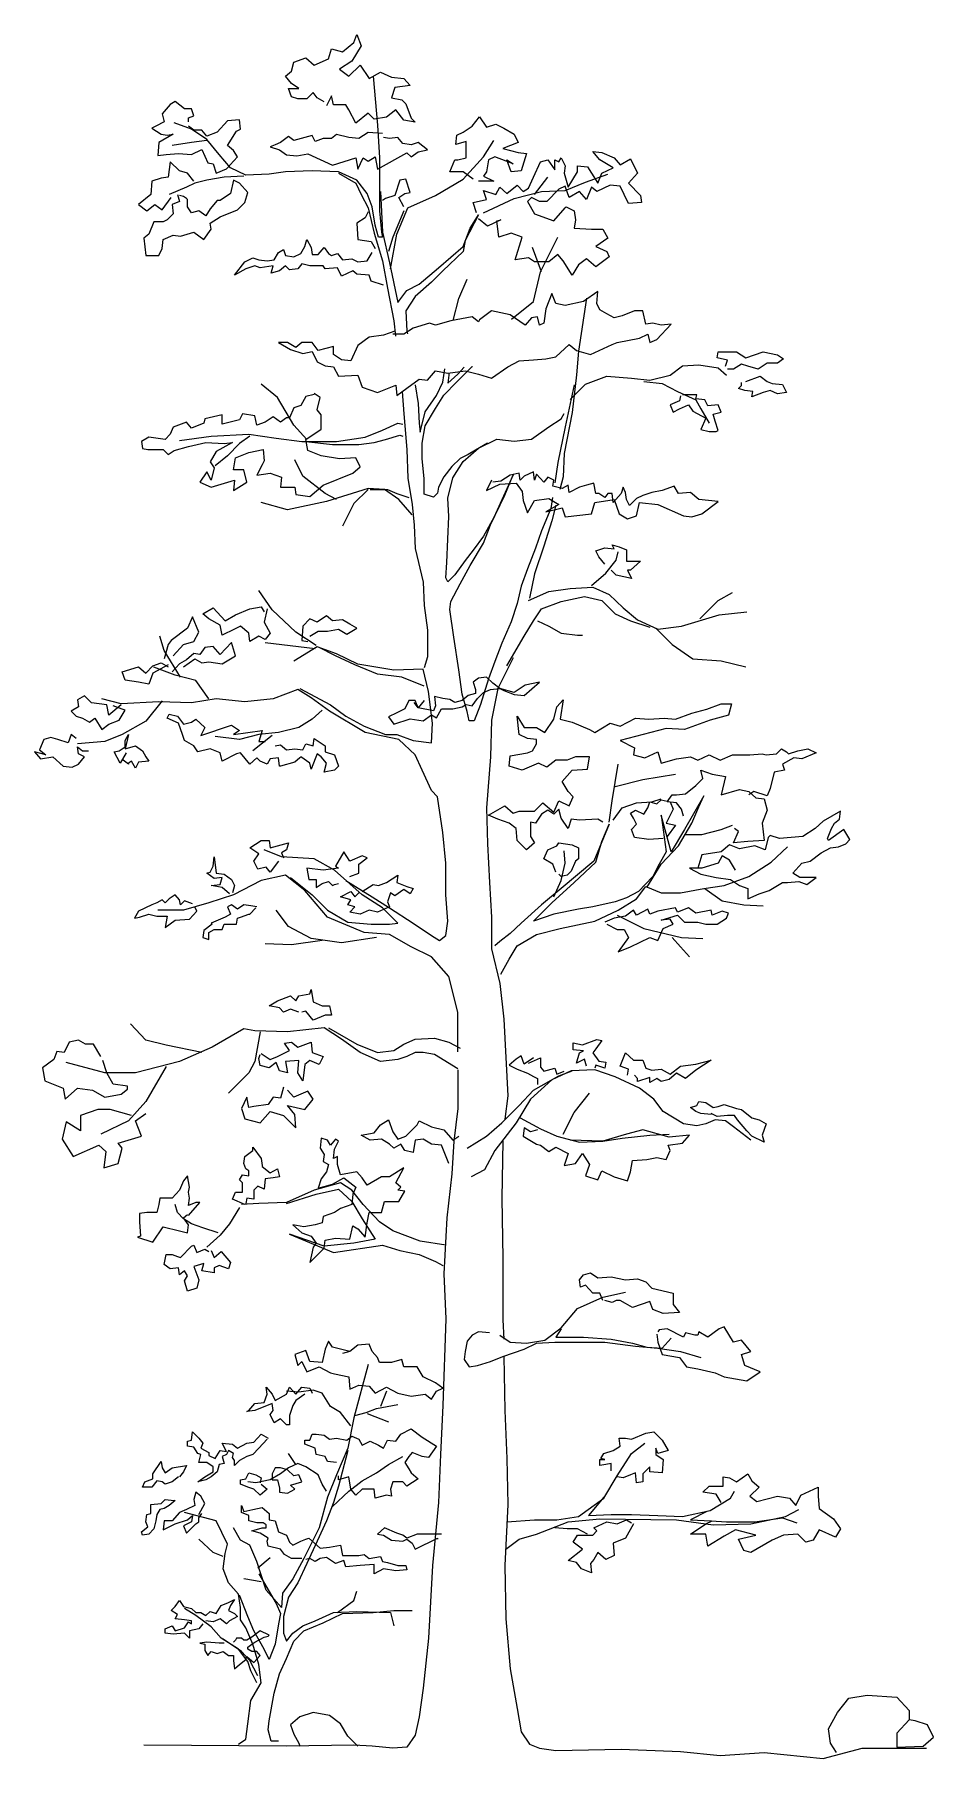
# Model space of a CAD drawing. Extents: x -1.81 to 1.93, y -0.02 to 7.17.
import ezdxf

# ---------------------------------------------------------------- set-up
doc = ezdxf.new("R2010")
doc.units = 0
doc.header["$LTSCALE"] = 0.4
doc.layers.get('0').update_dxf_attribs({"linetype": 'CONTINUOUS'})

msp = doc.modelspace()

# ---------------------------------------------------------------- linework, layer by layer
at = {"color": 0}
for p, q in [((-0.6186, 2.5698), (-0.6228, 2.5272)), ((-0.6228, 2.5272), (-0.6058, 2.5017)), ((-0.5931, 2.5613), (-0.6186, 2.5698)), ((-0.5803, 2.54), (-0.5931, 2.5613)), ((-0.5591, 2.5655), (-0.5803, 2.54)), ((-0.5676, 2.4847), (-0.5633, 2.523)), ((-0.5633, 2.523), (-0.5463, 2.557)), ((-0.5463, 2.557), (-0.5591, 2.5655)), ((-0.6058, 2.5017), (-0.6101, 2.472)), ((-0.6101, 2.472), (-0.5888, 2.4592)), ((-0.5888, 2.4592), (-0.5973, 2.4294)), ((-0.5505, 2.4932), (-0.5676, 2.4847)), ((-0.5505, 2.4592), (-0.5505, 2.4932)), ((-0.5378, 2.4167), (-0.5505, 2.4592)), ((-0.2742, 2.4465), (-0.3337, 2.4082)), ((-0.3082, 2.3827), (-0.2742, 2.4465)), ((-0.6186, 2.3997), (-0.6313, 2.3614)), ((-0.6313, 2.3614), (-0.5718, 2.3784)), ((-0.5973, 2.4294), (-0.6186, 2.3997)), ((-0.5718, 2.3784), (-0.525, 2.4039)), ((-0.4698, 2.4294), (-0.5378, 2.4167)), ((-0.525, 2.4039), (-0.474, 2.3657)), ((-0.4485, 2.4039), (-0.4698, 2.4294)), ((-0.4272, 2.3742), (-0.4485, 2.4039)), ((-0.3677, 2.4082), (-0.4272, 2.3742)), ((-0.3337, 2.4082), (-0.3677, 2.4082)), ((-0.2869, 2.3657), (-0.3082, 2.3827)), ((-0.4868, 2.3359), (-0.491, 2.2934)), ((-0.474, 2.3657), (-0.4868, 2.3359)), ((-0.3677, 2.2594), (-0.355, 2.3061)), ((-0.355, 2.3061), (-0.2954, 2.3061)), ((-0.2997, 2.3529), (-0.2869, 2.3657)), ((-0.2699, 2.3487), (-0.2997, 2.3529)), ((-0.2954, 2.3061), (-0.2699, 2.3487)), ((-0.6101, 2.2424), (-0.6143, 2.2168)), ((-0.5633, 2.2594), (-0.6101, 2.2424)), ((-0.5378, 2.2764), (-0.5633, 2.2594)), ((-0.491, 2.2934), (-0.5378, 2.2764)), ((-0.4272, 2.2168), (-0.4187, 2.2594)), ((-0.4187, 2.2594), (-0.3677, 2.2594)), ((-0.6909, 2.1998), (-0.7376, 2.2083)), ((-0.7376, 2.2083), (-0.6994, 2.1743)), ((-0.6994, 2.1743), (-0.6611, 2.1616)), ((-0.6441, 2.2083), (-0.6909, 2.1998)), ((-0.6611, 2.1616), (-0.6398, 2.1318)), ((-0.6143, 2.2168), (-0.6441, 2.2083)), ((-0.4995, 2.1488), (-0.4868, 2.2041)), ((-0.4868, 2.2041), (-0.4655, 2.1913)), ((-0.4655, 2.1913), (-0.4357, 2.1573)), ((-0.4357, 2.1573), (-0.4272, 2.2168)), ((-0.6526, 2.1148), (-0.6654, 2.051)), ((-0.6654, 2.051), (-0.6058, 2.1105)), ((-0.6398, 2.1318), (-0.6526, 2.1148)), ((-0.6058, 2.1105), (-0.6016, 2.1446)), ((-0.6016, 2.1446), (-0.5591, 2.1531)), ((-0.5591, 2.1531), (-0.4995, 2.1488))]:
    msp.add_line(p, q, dxfattribs=at)
for points in [[(-0.6058, 6.8877), (-0.6356, 6.9047), (-0.6526, 6.926), (-0.6781, 6.9005), (-0.7164, 6.9005), (-0.7419, 6.909), (-0.7546, 6.943), (-0.7121, 6.943), (-0.7419, 6.9642), (-0.7674, 6.994), (-0.7419, 7.0153), (-0.7334, 7.0535), (-0.6824, 7.0705), (-0.6483, 7.0408), (-0.5888, 7.0663), (-0.5761, 7.1088), (-0.5293, 7.0961), (-0.4825, 7.1343), (-0.4698, 7.1683), (-0.4528, 7.1216), (-0.491, 7.0578), (-0.542, 7.0238), (-0.5038, 6.994), (-0.457, 7.0408), (-0.4187, 6.9855), (-0.372, 7.011), (-0.3252, 6.9898), (-0.2742, 6.9855), (-0.2487, 6.9557), (-0.3124, 6.9472), (-0.3252, 6.9047), (-0.2827, 6.8962), (-0.2657, 6.8792), (-0.2444, 6.8197), (-0.2274, 6.8027), (-0.2742, 6.8112), (-0.3082, 6.8537), (-0.3465, 6.8239), (-0.3975, 6.8154), (-0.423, 6.8409), (-0.474, 6.7984), (-0.5038, 6.8537), (-0.5165, 6.875), (-0.5676, 6.875), (-0.5761, 6.9132), (-0.5973, 6.8707)], [(-0.4017, 6.9951), (-0.3847, 6.791), (-0.3762, 6.6549), (-0.3762, 6.5316), (-0.3762, 6.4338), (-0.3677, 6.3445), (-0.3635, 6.3232), (-0.3805, 6.3232), (-0.3932, 6.3743), (-0.406, 6.4508), (-0.4272, 6.5061), (-0.4698, 6.5614), (-0.5463, 6.5954), (-0.6568, 6.5996), (-0.7674, 6.5954), (-0.8354, 6.5869), (-0.9332, 6.5826), (-0.997, 6.6124), (-1.0438, 6.6677), (-1.0948, 6.7314), (-1.1586, 6.774), (-1.2309, 6.7995)], [(-1.1713, 6.8037), (-1.1713, 6.8207), (-1.1501, 6.8292), (-1.1586, 6.859), (-1.1883, 6.859), (-1.2266, 6.8888), (-1.2479, 6.876), (-1.2819, 6.8377), (-1.2734, 6.8037), (-1.3074, 6.7867), (-1.3244, 6.7782), (-1.2861, 6.7527), (-1.2606, 6.7485), (-1.2351, 6.7527), (-1.2946, 6.7187), (-1.2989, 6.6634), (-1.2649, 6.6677), (-1.2139, 6.6719), (-1.1586, 6.6677), (-1.1161, 6.6889), (-1.0905, 6.6336), (-1.0693, 6.6294), (-1.0565, 6.5911), (-1.014, 6.6081), (-0.9672, 6.6592), (-0.9842, 6.6847), (-1.0098, 6.7059), (-0.9715, 6.7655), (-0.9545, 6.774), (-0.9587, 6.8122), (-1.0098, 6.808), (-1.0523, 6.7612), (-1.0948, 6.7442), (-1.1161, 6.7697), (-1.1501, 6.7697), (-1.1713, 6.7867)], [(0.015, 6.5656), (-0.0276, 6.5954), (-0.0828, 6.5954), (-0.0616, 6.6464), (-0.0488, 6.6464), (-0.0148, 6.6549), (-0.0148, 6.7229), (-0.0573, 6.7102), (-0.0531, 6.7485), (-0.0276, 6.7612), (0.0107, 6.7867), (0.0405, 6.825), (0.0702, 6.7825), (0.1085, 6.7952), (0.1425, 6.7782), (0.185, 6.7527), (0.202, 6.7187), (0.1383, 6.6932), (0.202, 6.6762), (0.2361, 6.6719), (0.2148, 6.5996), (0.1723, 6.5954), (0.1553, 6.6464), (0.1808, 6.6294), (0.1043, 6.6592), (0.0787, 6.6464), (0.0702, 6.5954), (0.0575, 6.5784), (0.1, 6.5571), (0.0362, 6.5571)], [(-0.3635, 6.7559), (-0.423, 6.7601), (-0.4613, 6.7346), (-0.5038, 6.7389), (-0.5548, 6.7516), (-0.5761, 6.7346), (-0.6101, 6.7346), (-0.6441, 6.7219), (-0.6568, 6.7474), (-0.7334, 6.7261), (-0.7546, 6.7431), (-0.7887, 6.7176), (-0.8099, 6.7091), (-0.8312, 6.7006), (-0.7929, 6.6879), (-0.7631, 6.6666), (-0.7206, 6.6623), (-0.6739, 6.6709), (-0.5718, 6.6241), (-0.474, 6.6538), (-0.4655, 6.6071), (-0.4442, 6.6538), (-0.423, 6.6411), (-0.3932, 6.6581), (-0.3847, 6.6071), (-0.2614, 6.6751), (-0.2444, 6.6581), (-0.2146, 6.6794), (-0.1764, 6.6879), (-0.2146, 6.7176), (-0.2444, 6.7091), (-0.2784, 6.7134), (-0.2997, 6.7389), (-0.3337, 6.7346), (-0.3592, 6.7389), (-0.3592, 6.7389)], [(-1.0948, 6.7272), (-1.1586, 6.7187), (-1.2394, 6.7059)], [(-0.3294, 6.1914), (-0.3039, 6.336), (-0.2572, 6.4466), (-0.1424, 6.4976), (-0.0276, 6.5656), (0.0575, 6.6592), (0.1, 6.7272)], [(-1.1501, 6.5571), (-1.1756, 6.5911), (-1.2096, 6.5996), (-1.2479, 6.6379), (-1.2564, 6.5741), (-1.2861, 6.5699), (-1.3244, 6.5571), (-1.3287, 6.5018), (-1.3797, 6.4593), (-1.3457, 6.4338), (-1.3116, 6.4593), (-1.2819, 6.4381), (-1.2436, 6.4891)], [(0.0277, 6.4253), (0.015, 6.4678), (0.0702, 6.4806), (0.0575, 6.5188), (0.1085, 6.5018), (0.1255, 6.5316), (0.1553, 6.5061), (0.1978, 6.5401), (0.2233, 6.5146), (0.2446, 6.5273), (0.2658, 6.5741), (0.2956, 6.6379), (0.3254, 6.6464), (0.3551, 6.6039), (0.3551, 6.6464), (0.3721, 6.6379), (0.3806, 6.6549), (0.3976, 6.6209), (0.3934, 6.5911), (0.4104, 6.5316), (0.4487, 6.5954), (0.4487, 6.6209), (0.4912, 6.6166), (0.5082, 6.5911), (0.5337, 6.5486), (0.5507, 6.5911), (0.5975, 6.6124), (0.5422, 6.6464), (0.5124, 6.6804), (0.5507, 6.6762), (0.6017, 6.6549), (0.6272, 6.6251), (0.6698, 6.6507), (0.6995, 6.5911), (0.6613, 6.5486), (0.7123, 6.4976), (0.7165, 6.4678), (0.6613, 6.4636), (0.6443, 6.5018), (0.6272, 6.5359), (0.5847, 6.5401), (0.5295, 6.5146), (0.5082, 6.5316), (0.4869, 6.4806), (0.4572, 6.5146), (0.4146, 6.4891), (0.3976, 6.5359), (0.3721, 6.5231), (0.3211, 6.4721), (0.2913, 6.4721), (0.2573, 6.4891), (0.2403, 6.4721), (0.2701, 6.421), (0.3509, 6.3913), (0.3976, 6.4466), (0.4019, 6.4508), (0.4359, 6.4338), (0.4402, 6.3955), (0.4359, 6.3615), (0.5082, 6.3573), (0.555, 6.3573), (0.5762, 6.319), (0.5252, 6.285), (0.572, 6.2637), (0.5805, 6.2425), (0.5252, 6.1999), (0.4869, 6.234), (0.4529, 6.2084), (0.4274, 6.1659), (0.3891, 6.2255), (0.3679, 6.251), (0.3296, 6.2212), (0.2701, 6.2212), (0.2446, 6.2382), (0.1893, 6.2297), (0.2191, 6.3232), (0.1723, 6.3403), (0.1213, 6.3232), (0.1128, 6.3913), (0.1298, 6.3955), (0.0745, 6.37), (0.0362, 6.3998)], [(-1.2181, 6.5018), (-1.2096, 6.4721), (-1.2394, 6.4593), (-1.2351, 6.421), (-1.2606, 6.3955), (-1.2776, 6.387), (-1.3159, 6.387), (-1.3372, 6.336), (-1.3584, 6.319), (-1.3499, 6.2467), (-1.2946, 6.2467), (-1.2819, 6.2765), (-1.2776, 6.3147), (-1.2351, 6.3318), (-1.2054, 6.3275), (-1.1501, 6.3445), (-1.1076, 6.3147), (-1.0778, 6.3573), (-1.082, 6.3828), (-1.0395, 6.4083), (-0.9672, 6.4381), (-0.9375, 6.4678), (-0.9247, 6.5103), (-0.9587, 6.5486), (-0.9842, 6.5614), (-0.997, 6.5061), (-1.0395, 6.4763), (-1.0523, 6.4763), (-1.082, 6.4423), (-1.0991, 6.4125), (-1.1288, 6.4338), (-1.1586, 6.4253), (-1.1756, 6.4508), (-1.1756, 6.4806), (-1.1798, 6.4848), (-1.1926, 6.4933), (-1.2096, 6.4976)], [(-0.9417, 6.5784), (-1.0225, 6.5741), (-1.0948, 6.5614), (-1.1458, 6.5486), (-1.1798, 6.5316), (-1.2521, 6.5018)], [(-0.5463, 6.5911), (-0.474, 6.5486), (-0.4528, 6.5018), (-0.423, 6.4466), (-0.3975, 6.3403), (-0.3635, 6.2255), (-0.3422, 6.1106), (-0.3167, 5.9746), (-0.3094, 5.9117)], [(-0.2742, 6.4508), (-0.2954, 6.4891), (-0.2699, 6.5061), (-0.2487, 6.5103), (-0.2657, 6.5656), (-0.2912, 6.5614), (-0.3124, 6.4976), (-0.3507, 6.4848), (-0.3635, 6.4763)], [(0.0575, 6.4253), (0.185, 6.4848), (0.2998, 6.5146), (0.3976, 6.5188), (0.4827, 6.5529), (0.5762, 6.5869)], [(0.2701, 6.5018), (0.3254, 6.5741)], [(-0.372, 6.5146), (-0.3635, 6.3445), (-0.3337, 6.2169), (-0.2997, 6.0511), (-0.2614, 6.1021), (-0.2104, 6.1277), (-0.1296, 6.1957), (-0.0276, 6.285), (0.0022, 6.3615), (0.0362, 6.4168), (-0.0191, 6.3105), (-0.0276, 6.2637), (-0.1126, 6.1829), (-0.1594, 6.1362), (-0.2274, 6.0766), (-0.2657, 6.0171), (-0.2614, 5.9321), (-0.2591, 5.9215)], [(-0.423, 6.4295), (-0.4357, 6.404), (-0.4698, 6.3828), (-0.4655, 6.3147), (-0.4102, 6.3062), (-0.3932, 6.2765)], [(-0.2742, 6.4338), (-0.3209, 6.3232), (-0.338, 6.2637)], [(0.1739, 5.9824), (0.2658, 6.0554), (0.2956, 6.1787), (0.3679, 6.3232)], [(-0.3592, 6.1234), (-0.4102, 6.1404), (-0.4187, 6.1659), (-0.4698, 6.1702), (-0.4868, 6.1829), (-0.5335, 6.1617), (-0.5505, 6.1957), (-0.6016, 6.1914), (-0.6101, 6.2042), (-0.6654, 6.2042), (-0.6994, 6.2127), (-0.7164, 6.1914), (-0.7504, 6.1872), (-0.7674, 6.2042), (-0.7929, 6.1829), (-0.8269, 6.1744), (-0.8184, 6.2042), (-0.8737, 6.1957), (-0.895, 6.2042), (-0.9332, 6.1914), (-0.98, 6.1659), (-0.9375, 6.2212), (-0.9035, 6.2382), (-0.8779, 6.2297), (-0.8439, 6.2255), (-0.8142, 6.2297), (-0.7972, 6.2595), (-0.7759, 6.2722), (-0.7674, 6.2467), (-0.7334, 6.2425), (-0.7036, 6.2552), (-0.6866, 6.285), (-0.6781, 6.3147), (-0.6611, 6.2807), (-0.6568, 6.251), (-0.6313, 6.251), (-0.6058, 6.2807), (-0.5888, 6.2552), (-0.5761, 6.2467), (-0.5505, 6.2552), (-0.5293, 6.2297), (-0.491, 6.234), (-0.4655, 6.2212), (-0.4272, 6.2255), (-0.406, 6.2595)], [(0.2998, 6.1787), (0.2616, 6.2807)], [(-0.0691, 5.9762), (-0.0446, 6.0681), (-0.0105, 6.1489)], [(-0.3124, 5.9321), (-0.3592, 5.9151), (-0.4187, 5.9065), (-0.4655, 5.8725), (-0.4953, 5.8088), (-0.5335, 5.813), (-0.5676, 5.8343), (-0.5676, 5.8683), (-0.6313, 5.8513), (-0.6568, 5.8853), (-0.6994, 5.8853), (-0.7249, 5.864), (-0.7589, 5.8853), (-0.7972, 5.8853), (-0.7461, 5.8555), (-0.6951, 5.8385), (-0.6568, 5.847), (-0.6356, 5.8045), (-0.6016, 5.7875), (-0.5676, 5.7832), (-0.5463, 5.745), (-0.4655, 5.7492), (-0.4485, 5.6982), (-0.3847, 5.6769), (-0.3082, 5.7067), (-0.3039, 5.6642), (-0.2614, 5.6939), (-0.2104, 5.7322), (-0.1764, 5.728), (-0.1424, 5.7662), (-0.0913, 5.7577), (-0.0191, 5.7662), (0.0362, 5.7535), (0.0915, 5.7365), (0.1595, 5.7832), (0.2063, 5.8088), (0.2658, 5.813), (0.3169, 5.8173), (0.3594, 5.8258), (0.4146, 5.8768), (0.4444, 5.8513), (0.5039, 5.8343), (0.5932, 5.8768), (0.6145, 5.8853), (0.708, 5.9023), (0.742, 5.9193), (0.7506, 5.8853), (0.7803, 5.898), (0.8398, 5.9618), (0.7973, 5.9576), (0.7633, 5.9661), (0.7335, 5.9618), (0.7208, 6.0171), (0.6868, 6.0171), (0.6357, 5.9958), (0.6017, 5.9873), (0.572, 6.0043), (0.5422, 6.0214), (0.5295, 6.0469), (0.5337, 6.0979), (0.4742, 6.0554), (0.3976, 6.0384), (0.3594, 6.0469), (0.3424, 6.0894), (0.3169, 6.0256), (0.3083, 5.9661), (0.2913, 5.9576), (0.2828, 5.9916), (0.2573, 5.9873), (0.2318, 5.9576), (0.168, 6.0001), (0.1298, 6.0086), (0.0915, 6.0171), (0.0405, 5.9788), (0.0362, 5.9703), (0.0107, 5.9916), (-0.0786, 5.9746), (-0.1424, 5.9576), (-0.1679, 5.9661), (-0.2359, 5.9448), (-0.2742, 5.9193), (-0.3209, 5.9193)], [(0.4869, 6.0692), (0.4529, 5.8481), (0.4444, 5.7503), (0.4274, 5.593), (0.3934, 5.4229), (0.3891, 5.3251), (0.3757, 5.2727)], [(1.0652, 5.7864), (1.0737, 5.8119), (1.0312, 5.8204), (1.0354, 5.846), (1.112, 5.846), (1.1502, 5.8204), (1.2225, 5.846), (1.282, 5.8332), (1.3076, 5.8162), (1.282, 5.7992), (1.2395, 5.7992), (1.2013, 5.7737), (1.1587, 5.7864), (1.1332, 5.7949), (1.0992, 5.7737), (1.0737, 5.7737)], [(-0.2269, 5.7081), (-0.2146, 5.6302), (-0.2104, 5.5494), (-0.2061, 5.5111), (-0.1849, 5.5961), (-0.1381, 5.6642), (-0.1126, 5.7195), (-0.1039, 5.7752)], [(0.0745, 5.4654), (0.0235, 5.4356), (-0.0063, 5.4186), (-0.0403, 5.4016), (-0.0743, 5.3676), (-0.1083, 5.3251), (-0.1296, 5.2826), (-0.1339, 5.257), (-0.1509, 5.24), (-0.1891, 5.2528), (-0.1891, 5.3166), (-0.1976, 5.4016), (-0.1976, 5.4654), (-0.1849, 5.5377), (-0.1424, 5.61), (-0.1083, 5.6652), (-0.0531, 5.7205), (0.0107, 5.7843), (0.011, 5.7846)], [(-0.0865, 5.7586), (-0.0871, 5.7492), (-0.0913, 5.7152), (-0.0488, 5.7535), (-0.0235, 5.7814)], [(0.4189, 5.6472), (0.4827, 5.711), (0.572, 5.745), (0.674, 5.7365), (0.7506, 5.728), (0.8356, 5.7492), (0.8866, 5.7875), (0.9546, 5.7917), (1.0354, 5.779), (1.0694, 5.7492)], [(-0.6781, 5.4813), (-0.7334, 5.5409), (-0.8014, 5.6557), (-0.8694, 5.711)], [(-0.2818, 5.6813), (-0.2742, 5.5876), (-0.2614, 5.4388), (-0.2572, 5.3198), (-0.2402, 5.2092), (-0.2317, 5.1242), (-0.2274, 5.0264), (-0.1934, 4.8861), (-0.1891, 4.7883), (-0.1764, 4.6862), (-0.1764, 4.5757), (-0.1891, 4.5289)], [(0.4359, 5.7078), (0.3976, 5.5334), (0.3679, 5.3846), (0.3547, 5.2997)], [(0.725, 5.7226), (0.8016, 5.7141), (0.8654, 5.6801), (0.9419, 5.6461), (0.9632, 5.6078), (0.9972, 5.5483)], [(1.1502, 5.7226), (1.2098, 5.7439), (1.2395, 5.7226), (1.2608, 5.7141), (1.3033, 5.7099), (1.3203, 5.6759), (1.282, 5.6716), (1.2523, 5.6844), (1.2225, 5.6759), (1.1757, 5.6589), (1.18, 5.6801), (1.146, 5.6844), (1.1205, 5.6929), (1.1332, 5.7056), (1.1332, 5.7184)], [(-0.6483, 5.6684), (-0.6824, 5.6599), (-0.7036, 5.6217), (-0.7334, 5.6132), (-0.7504, 5.5706), (-0.7631, 5.5706), (-0.7887, 5.5536), (-0.8184, 5.5749), (-0.8524, 5.5536), (-0.8865, 5.5409), (-0.895, 5.5791), (-0.946, 5.5876), (-0.9587, 5.5621), (-1.031, 5.5451), (-1.031, 5.5834), (-1.1033, 5.5664), (-1.1076, 5.5494), (-1.1586, 5.5281), (-1.1798, 5.5536), (-1.2351, 5.5324), (-1.2479, 5.5026), (-1.2691, 5.4813), (-1.3372, 5.4898), (-1.3669, 5.4728), (-1.3627, 5.4431), (-1.3414, 5.4388), (-1.2776, 5.4388), (-1.2564, 5.4176), (-1.2309, 5.4346), (-1.1713, 5.4516), (-1.0991, 5.4686), (-1.0225, 5.4643), (-0.9885, 5.4686), (-1.0565, 5.4303), (-1.082, 5.3878), (-1.065, 5.3623), (-1.0778, 5.3113), (-1.0948, 5.3453), (-1.1246, 5.3028), (-1.0778, 5.2815), (-0.98, 5.3113), (-0.9842, 5.2687), (-0.929, 5.3028), (-0.9417, 5.3538), (-0.9842, 5.3538), (-0.9757, 5.4048), (-0.9205, 5.4261), (-0.8609, 5.4388), (-0.8567, 5.3921), (-0.8652, 5.375), (-0.8865, 5.3325), (-0.8312, 5.341), (-0.7844, 5.324), (-0.7887, 5.2815), (-0.7291, 5.2815), (-0.7249, 5.2517), (-0.6654, 5.2432), (-0.6101, 5.29), (-0.4868, 5.341), (-0.457, 5.3665), (-0.474, 5.4048), (-0.542, 5.4006), (-0.6186, 5.4133), (-0.6739, 5.4346), (-0.6824, 5.4813), (-0.6186, 5.5239), (-0.6186, 5.5834), (-0.6356, 5.6047), (-0.6228, 5.6557), (-0.6483, 5.6727)], [(0.8781, 5.6631), (0.8739, 5.6419), (0.8356, 5.6249), (0.8483, 5.5951), (0.8739, 5.6078), (0.9121, 5.6249), (0.9291, 5.5993), (0.9844, 5.5696), (0.9632, 5.5228), (0.9972, 5.5143), (1.0269, 5.5143), (1.0354, 5.5185), (1.0227, 5.5568), (1.0142, 5.5866), (1.0482, 5.5951), (1.0354, 5.6249), (0.9929, 5.6206), (0.9802, 5.6461), (0.9419, 5.6504), (0.9461, 5.6674), (0.9079, 5.6674), (0.8951, 5.6674), (0.8866, 5.6674)], [(-1.2096, 5.4771), (-1.0778, 5.4941), (-0.9205, 5.5026), (-0.8057, 5.4856), (-0.6994, 5.4728), (-0.5548, 5.4728), (-0.4357, 5.4898), (-0.3635, 5.5196), (-0.2997, 5.5494), (-0.2784, 5.5451)], [(0.3452, 5.239), (0.3381, 5.1933), (0.2998, 5.0997), (0.2743, 5.0274), (0.2403, 4.9424), (0.2148, 4.8701), (0.1978, 4.7978), (0.1723, 4.7213), (0.134, 4.632), (0.1043, 4.5555), (0.0787, 4.4832), (0.0447, 4.3769), (0.0192, 4.3088), (-0.002, 4.3088), (-0.0105, 4.3471), (-0.0318, 4.4194), (-0.0446, 4.5214), (-0.0658, 4.6575), (-0.0828, 4.7723), (-0.0786, 4.8063), (-0.0403, 4.8786), (0.0022, 4.9552), (0.0575, 5.0487), (0.0872, 5.1252), (0.1468, 5.2485), (0.1808, 5.3336), (0.1, 5.155), (0.0575, 5.0785), (0.015, 5.0189), (-0.0191, 4.9764), (-0.0616, 4.9169), (-0.0913, 4.8871), (-0.0998, 4.9041), (-0.0956, 4.9679), (-0.0913, 5.0657), (-0.0871, 5.1593), (-0.0913, 5.2358), (-0.0701, 5.3208), (-0.0276, 5.3889), (0.0362, 5.4441), (0.1128, 5.4824), (0.185, 5.4739), (0.2573, 5.4824), (0.3296, 5.5334), (0.3806, 5.5674), (0.3934, 5.5887)], [(-0.9162, 5.4941), (-0.9587, 5.4643), (-1.0098, 5.4133), (-1.0608, 5.3708)], [(-0.6824, 5.4728), (-0.5718, 5.4601), (-0.4613, 5.4601), (-0.3975, 5.4686), (-0.3507, 5.4813), (-0.2912, 5.4984), (-0.2784, 5.4941)], [(-0.5548, 5.2305), (-0.6016, 5.256), (-0.6951, 5.3283), (-0.7291, 5.3963)], [(0.0915, 5.3113), (0.0702, 5.2687), (0.1255, 5.2943), (0.1935, 5.2985), (0.2191, 5.2645), (0.2233, 5.2262), (0.2403, 5.1752), (0.2701, 5.2262), (0.3296, 5.2347), (0.3721, 5.2092), (0.3169, 5.1794), (0.3849, 5.1965), (0.3976, 5.1582), (0.5082, 5.1709), (0.5209, 5.2177), (0.6017, 5.2305), (0.623, 5.1709), (0.657, 5.1497), (0.6953, 5.1624), (0.708, 5.2177), (0.7846, 5.2092), (0.8909, 5.1624), (0.9249, 5.1582), (0.9674, 5.1709), (1.0354, 5.222), (0.9546, 5.2305), (0.9206, 5.2602), (0.8696, 5.256), (0.8526, 5.2858), (0.8016, 5.2687), (0.7591, 5.2602), (0.7208, 5.2475), (0.6953, 5.2347), (0.6655, 5.205), (0.6528, 5.2305), (0.6485, 5.2602), (0.64, 5.2815), (0.6315, 5.256), (0.5975, 5.2177), (0.5932, 5.256), (0.5762, 5.256), (0.5635, 5.239), (0.538, 5.256), (0.5252, 5.256), (0.5167, 5.2985), (0.4869, 5.29), (0.4572, 5.2815), (0.4146, 5.2602), (0.4104, 5.29), (0.3849, 5.2772), (0.3466, 5.2858), (0.3509, 5.3113), (0.3254, 5.324), (0.3083, 5.3028), (0.2786, 5.3368), (0.2701, 5.3113), (0.2658, 5.3453), (0.2276, 5.3283), (0.2106, 5.3113), (0.2063, 5.341), (0.168, 5.3325), (0.1298, 5.307), (0.0958, 5.3028)], [(-0.2402, 5.1667), (-0.2954, 5.2305), (-0.355, 5.273), (-0.423, 5.2772), (-0.5973, 5.222), (-0.7589, 5.188), (-0.8694, 5.2177)], [(-0.423, 5.273), (-0.4825, 5.2135), (-0.5293, 5.1199)], [(-0.4145, 5.273), (-0.3422, 5.273), (-0.3039, 5.256), (-0.2657, 5.2432), (-0.2529, 5.239)], [(0.3589, 5.2069), (0.3424, 5.1422), (0.3083, 5.0359), (0.2701, 4.9211), (0.2488, 4.8191)], [(0.5635, 4.9615), (0.538, 4.9913), (0.5252, 5.0168), (0.5635, 5.0296), (0.6017, 5.0253), (0.5932, 5.0423), (0.623, 5.0338), (0.6528, 5.0211), (0.6528, 4.9743), (0.7123, 4.9743), (0.6698, 4.936), (0.657, 4.936), (0.674, 4.902), (0.6102, 4.9148), (0.589, 4.936)], [(0.5082, 4.8722), (0.5677, 4.9233), (0.6102, 4.9785), (0.6187, 5.0126)], [(-0.6398, 4.6224), (-0.7249, 4.6777), (-0.8227, 4.7713), (-0.8779, 4.852)], [(0.1553, 4.5374), (0.2276, 4.6607), (0.2658, 4.7245), (0.2998, 4.7755), (0.3806, 4.8053), (0.4784, 4.8265), (0.5507, 4.8095), (0.606, 4.7542), (0.6698, 4.7245), (0.7506, 4.699)], [(0.2446, 4.8095), (0.3296, 4.8478), (0.4189, 4.8605), (0.5124, 4.8648), (0.5805, 4.835), (0.64, 4.7798), (0.6995, 4.7287), (0.7846, 4.6905), (0.8824, 4.7032), (1.0397, 4.75), (1.1545, 4.7627)], [(0.9589, 4.733), (1.0354, 4.8095), (1.095, 4.8435)], [(-1.2351, 4.5799), (-1.1926, 4.6267), (-1.1501, 4.6394), (-1.1288, 4.6777), (-1.1543, 4.7415), (-1.1756, 4.6947), (-1.2436, 4.6437), (-1.2564, 4.6267), (-1.2734, 4.5672)], [(-0.8439, 4.7755), (-0.8567, 4.7202), (-0.8312, 4.6735), (-0.8524, 4.6479), (-0.8779, 4.6607), (-0.9162, 4.6394), (-0.9205, 4.6735), (-0.9545, 4.7032), (-0.98, 4.6905), (-1.031, 4.665), (-1.0395, 4.7075), (-1.0863, 4.733), (-1.1118, 4.7542), (-1.0693, 4.7798), (-1.0183, 4.7245), (-0.9757, 4.75), (-0.9162, 4.7755), (-0.8694, 4.784), (-0.8567, 4.7627)], [(-0.6654, 4.6607), (-0.6313, 4.682), (-0.5931, 4.682), (-0.5463, 4.6905), (-0.5123, 4.6692), (-0.4698, 4.6947), (-0.4995, 4.7117), (-0.5293, 4.7287), (-0.5718, 4.7245), (-0.5973, 4.7457), (-0.6356, 4.7202), (-0.6654, 4.733), (-0.6951, 4.7032), (-0.6994, 4.6437), (-0.6739, 4.6394)], [(0.2828, 4.7245), (0.3296, 4.7032), (0.3806, 4.6735), (0.4487, 4.665), (0.4699, 4.665)], [(0.7761, 4.6947), (0.8441, 4.6267), (0.9291, 4.5672), (1.0482, 4.5587), (1.1502, 4.5331)], [(-1.2054, 4.4906), (-1.2734, 4.6012), (-1.2904, 4.6607)], [(-1.1926, 4.5331), (-1.1458, 4.5672), (-1.1161, 4.5501), (-1.0863, 4.5544), (-1.031, 4.5459), (-0.9757, 4.5799), (-0.9928, 4.6352), (-1.0395, 4.5842), (-1.0693, 4.6182), (-1.1033, 4.6139), (-1.1246, 4.5842), (-1.1501, 4.5884), (-1.1798, 4.5629), (-1.2096, 4.5459), (-1.2394, 4.5119)], [(-0.6441, 4.6086), (-0.8524, 4.6341)], [(-0.7079, 4.4428), (-0.5803, 4.3748), (-0.5165, 4.328), (-0.44, 4.2855), (-0.3507, 4.2514), (-0.3039, 4.2514), (-0.2359, 4.2259), (-0.1594, 4.2174), (-0.1551, 4.2982), (-0.1721, 4.43), (-0.1934, 4.5236), (-0.3167, 4.5193), (-0.4655, 4.5448), (-0.5548, 4.5874), (-0.6356, 4.6171), (-0.7334, 4.5576)], [(-0.1891, 4.4524), (-0.2827, 4.4906), (-0.3847, 4.5034), (-0.4783, 4.5416), (-0.5591, 4.5799), (-0.6271, 4.6139)], [(-1.2564, 4.5416), (-1.3202, 4.5076), (-1.3372, 4.4609), (-1.3797, 4.4694), (-1.435, 4.4779), (-1.4477, 4.5119), (-1.3797, 4.5331), (-1.3499, 4.5076), (-1.3202, 4.5374), (-1.2861, 4.5501), (-1.2564, 4.5331)], [(-1.0863, 4.4003), (-1.1416, 4.4768), (-1.2266, 4.4981), (-1.3159, 4.5321)], [(0.1808, 4.5703), (0.117, 4.4428), (0.0915, 4.311), (0.0872, 4.1579), (0.0702, 3.9453), (0.0745, 3.7965), (0.083, 3.6349), (0.0915, 3.4903), (0.0915, 3.3585), (0.1255, 3.2139), (0.1425, 3.0651), (0.1595, 2.7462), (0.1468, 2.6484)], [(-0.1891, 4.3928), (-0.2146, 4.3631), (-0.2274, 4.3928), (-0.2529, 4.3928), (-0.2699, 4.3588), (-0.3039, 4.3418), (-0.338, 4.3248), (-0.3167, 4.295), (-0.2487, 4.3163), (-0.1934, 4.3078), (-0.1594, 4.3333), (-0.1381, 4.3205), (-0.1168, 4.3588), (-0.0701, 4.3588), (-0.0318, 4.3673), (-0.0148, 4.3758), (0.0107, 4.3716), (0.032, 4.4013), (0.0575, 4.4268), (0.0872, 4.4396), (0.1255, 4.4438), (0.1425, 4.4353), (0.185, 4.4183), (0.2276, 4.4141), (0.2913, 4.4694), (0.2318, 4.4566), (0.185, 4.4268), (0.1255, 4.4438), (0.0958, 4.4651), (0.0702, 4.4906), (0.0362, 4.4864), (0.015, 4.4694), (0.0235, 4.4396), (0.0235, 4.4226), (-0.0063, 4.4141), (-0.0318, 4.3928), (-0.0616, 4.3843), (-0.0828, 4.3971), (-0.1126, 4.4013), (-0.1466, 4.4098), (-0.1424, 4.3716), (-0.1509, 4.3503), (-0.2146, 4.3631), (-0.2317, 4.3843)], [(-1.503, 4.3322), (-1.5115, 4.3748), (-1.5753, 4.3833), (-1.605, 4.413), (-1.6348, 4.396), (-1.6305, 4.3662), (-1.6603, 4.3492), (-1.6391, 4.328), (-1.6135, 4.3195), (-1.5838, 4.3025), (-1.5625, 4.3195), (-1.5328, 4.2727), (-1.503, 4.294), (-1.4605, 4.311), (-1.435, 4.3535), (-1.4477, 4.3577), (-1.486, 4.3705)], [(-1.2819, 4.3918), (-1.3499, 4.3067), (-1.4477, 4.2514), (-1.52, 4.2217), (-1.6348, 4.2132)], [(-0.5165, 3.6434), (-0.406, 3.5754), (-0.3337, 3.5286), (-0.2359, 3.4648), (-0.1594, 3.4138), (-0.1254, 3.3925), (-0.0998, 3.4138), (-0.0913, 3.4733), (-0.0998, 3.5839), (-0.0998, 3.7157), (-0.1126, 3.8432), (-0.1339, 3.9921), (-0.1594, 4.0176), (-0.1976, 4.1026), (-0.2274, 4.1664), (-0.2954, 4.2302), (-0.4357, 4.2599), (-0.5846, 4.3492), (-0.6611, 4.4045), (-0.7164, 4.4385), (-0.8184, 4.4003), (-0.9375, 4.3875), (-1.0565, 4.4003), (-1.1586, 4.3833), (-1.2946, 4.3875), (-1.452, 4.379), (-1.5328, 4.4003)], [(0.555, 3.8858), (0.5337, 3.8985), (0.4572, 3.8943), (0.4232, 3.8985), (0.4104, 3.8603), (0.3806, 3.9028), (0.3721, 3.941), (0.3509, 3.9198), (0.3254, 3.9368), (0.2998, 3.9198), (0.2743, 3.8815), (0.2531, 3.8858), (0.2531, 3.8262), (0.2701, 3.8007), (0.2361, 3.771), (0.1978, 3.8092), (0.1935, 3.8603), (0.1638, 3.8815), (0.117, 3.8985), (0.0787, 3.9155), (0.1468, 3.9538), (0.1808, 3.924), (0.2063, 3.9325), (0.2701, 3.9325), (0.3041, 3.9666), (0.3509, 3.9283), (0.3721, 3.9751), (0.4146, 3.9538), (0.4317, 3.9921), (0.4104, 4.0133), (0.3849, 4.0558), (0.4274, 4.1026), (0.4912, 4.1069), (0.4997, 4.1579), (0.4402, 4.1579), (0.4061, 4.1451), (0.3594, 4.1451), (0.3211, 4.1154), (0.2871, 4.1324), (0.2191, 4.1026), (0.1638, 4.1196), (0.168, 4.1621), (0.2403, 4.1749), (0.2616, 4.1834), (0.2786, 4.2132), (0.2786, 4.2302), (0.2403, 4.2344), (0.2063, 4.2514), (0.1978, 4.328), (0.2276, 4.2812), (0.2786, 4.2812), (0.3126, 4.2599), (0.3509, 4.3152), (0.3636, 4.3662), (0.3891, 4.396), (0.3764, 4.3152), (0.4274, 4.3025), (0.4997, 4.2727), (0.5209, 4.2599), (0.5847, 4.2982), (0.6272, 4.2855), (0.691, 4.3195), (0.7463, 4.3152), (0.8101, 4.3195), (0.8569, 4.3152), (0.9249, 4.3407), (0.9887, 4.3577), (1.0482, 4.379), (1.0907, 4.379), (1.078, 4.3322), (1.0014, 4.311), (0.8951, 4.2727), (0.8186, 4.277), (0.6272, 4.2259), (0.6868, 4.1962), (0.6825, 4.1664), (0.7293, 4.1536), (0.7846, 4.1792), (0.7973, 4.1324), (0.8611, 4.1494), (0.9206, 4.1579), (0.9504, 4.1451), (0.9972, 4.1664), (1.0439, 4.1451), (1.095, 4.1664), (1.129, 4.1664), (1.1672, 4.1664), (1.2183, 4.1707), (1.2353, 4.1664), (1.2778, 4.1707), (1.2991, 4.1919), (1.3203, 4.1792), (1.3288, 4.1707), (1.3671, 4.1834), (1.4096, 4.1919), (1.4436, 4.1749), (1.3841, 4.1494), (1.3501, 4.1536), (1.3033, 4.1281), (1.3118, 4.1026), (1.2693, 4.0941), (1.2523, 4.0261), (1.2395, 3.9963), (1.1843, 4.0133), (1.163, 4.0006)], [(-1.452, 4.3748), (-1.503, 4.3322)], [(-0.8099, 4.2047), (-0.7887, 4.2089), (-0.7631, 4.1877), (-0.7291, 4.1919), (-0.6951, 4.1877), (-0.6824, 4.2132), (-0.6526, 4.2047), (-0.6483, 4.2344), (-0.6016, 4.2047), (-0.6016, 4.1792), (-0.5633, 4.1664), (-0.5463, 4.1196), (-0.5633, 4.1026), (-0.6058, 4.0941), (-0.5973, 4.1324), (-0.6186, 4.1579), (-0.6356, 4.1707), (-0.6441, 4.1494), (-0.6611, 4.1069), (-0.6654, 4.1324), (-0.7036, 4.1579), (-0.7079, 4.1536), (-0.7291, 4.1366), (-0.7887, 4.1196), (-0.7929, 4.1196), (-0.7972, 4.1536), (-0.8312, 4.1494), (-0.8439, 4.1281), (-0.8737, 4.1409), (-0.8865, 4.1536), (-0.9162, 4.1281), (-0.9545, 4.1749), (-0.9715, 4.1707), (-1.031, 4.1409), (-1.0395, 4.1749), (-1.082, 4.1919), (-1.1331, 4.1792), (-1.1501, 4.2047), (-1.1883, 4.2259), (-1.1968, 4.2514), (-1.2139, 4.2982), (-1.2606, 4.3195), (-1.2521, 4.3365), (-1.2181, 4.328), (-1.1926, 4.294), (-1.1586, 4.3025), (-1.1416, 4.3152), (-1.1033, 4.2812), (-1.1203, 4.2472), (-0.9928, 4.2897), (-0.9587, 4.2684), (-0.9842, 4.2514), (-0.8652, 4.2684), (-0.8779, 4.2217), (-0.8524, 4.2217)], [(-0.6143, 4.3535), (-0.6568, 4.3152), (-0.7121, 4.2812), (-0.7972, 4.2599), (-0.8779, 4.2514), (-0.9587, 4.2302), (-1.0608, 4.2429)], [(-1.6391, 4.2344), (-1.6603, 4.2514), (-1.6731, 4.2174), (-1.7156, 4.2302), (-1.7453, 4.2387), (-1.7751, 4.2302), (-1.7921, 4.1877), (-1.7666, 4.1664), (-1.8134, 4.1792), (-1.7879, 4.1494), (-1.7368, 4.1579), (-1.6943, 4.1196), (-1.6561, 4.1154), (-1.6305, 4.1281), (-1.605, 4.1579), (-1.6305, 4.1707), (-1.6348, 4.2004), (-1.6135, 4.1834), (-1.588, 4.1834)], [(-1.4307, 4.1749), (-1.4562, 4.1324), (-1.4817, 4.1792), (-1.4605, 4.1834), (-1.435, 4.2004), (-1.435, 4.2259), (-1.4222, 4.2514), (-1.435, 4.1919), (-1.3924, 4.2047), (-1.3627, 4.1834), (-1.3499, 4.1579), (-1.3372, 4.1409), (-1.3797, 4.1366), (-1.3924, 4.1111), (-1.4094, 4.1409), (-1.4222, 4.1324), (-1.4222, 4.1281), (-1.4435, 4.1451)], [(-0.8227, 4.2472), (-0.9035, 4.1834)], [(0.5805, 3.8858), (0.5932, 3.9751), (0.6187, 4.1281)], [(0.8909, 3.9113), (0.8824, 3.941), (0.8611, 3.9666), (0.8228, 3.9708), (0.8441, 4.0006), (0.8611, 4.0006), (0.8994, 4.0048), (0.9419, 4.0388), (0.9717, 4.0686), (0.9632, 4.1026), (1.0099, 4.0856), (1.0652, 4.0771), (1.0482, 4.0006), (1.1247, 4.0218), (1.163, 4.0133), (1.1928, 3.9878), (1.2268, 3.9836), (1.2395, 3.9368), (1.2183, 3.8815), (1.2268, 3.8092), (1.1587, 3.805), (1.0992, 3.8007), (1.1205, 3.8475), (1.1035, 3.8603)], [(0.606, 4.0346), (0.7208, 4.0644), (0.8569, 4.0856)], [(0.7378, 3.6136), (0.7973, 3.7114), (0.8696, 3.788), (0.9249, 3.8815), (0.9546, 3.9495), (0.9759, 3.9963), (0.8951, 3.856), (0.8398, 3.7625), (0.7973, 3.9155), (0.8186, 3.7625), (0.7888, 3.7114), (0.7633, 3.6604), (0.7038, 3.5966), (0.6528, 3.5711), (0.606, 3.5541), (0.5124, 3.5328), (0.4529, 3.5243), (0.3509, 3.5031), (0.2658, 3.4733), (0.3424, 3.5499), (0.4359, 3.6349), (0.5252, 3.7199), (0.5507, 3.805), (0.5805, 3.8773), (0.5167, 3.7242), (0.3806, 3.6094), (0.2998, 3.5414), (0.2148, 3.4648), (0.168, 3.4223), (0.1255, 3.3883), (0.1043, 3.3713)], [(0.5975, 3.8943), (0.6357, 3.9453), (0.6953, 3.9666), (0.7591, 3.9708), (0.7973, 3.9836)], [(0.8058, 3.8177), (0.7463, 3.8135), (0.6868, 3.822), (0.674, 3.856), (0.6953, 3.8773), (0.6825, 3.9028), (0.6698, 3.924), (0.691, 3.9368), (0.725, 3.9198), (0.742, 3.9453), (0.7506, 3.9708), (0.7803, 3.9623), (0.7973, 3.9793), (0.8356, 3.9708), (0.8483, 3.941), (0.8186, 3.8815), (0.8569, 3.873), (0.8228, 3.8262)], [(1.1077, 3.6859), (1.0822, 3.7284), (1.0524, 3.7454), (1.0354, 3.7157), (0.9674, 3.6944), (0.9164, 3.6944), (0.9632, 3.6689), (1.0269, 3.6562), (1.0865, 3.6477), (1.1247, 3.6221), (1.1587, 3.6094), (1.1587, 3.5669), (1.2055, 3.5881), (1.248, 3.6009), (1.3033, 3.6349), (1.3246, 3.6349), (1.3713, 3.6391), (1.4054, 3.6264), (1.4436, 3.6562), (1.3756, 3.6562), (1.3458, 3.6732), (1.3841, 3.7157), (1.4181, 3.7242), (1.4649, 3.7582), (1.5031, 3.7795), (1.5372, 3.7837), (1.5669, 3.7965), (1.5839, 3.8135), (1.5584, 3.856), (1.4946, 3.8092), (1.4904, 3.8177), (1.5074, 3.8603), (1.5202, 3.8815), (1.5414, 3.8985), (1.5457, 3.9325), (1.4734, 3.89), (1.4394, 3.8603), (1.3883, 3.8262), (1.2906, 3.8177), (1.2523, 3.8305), (1.2438, 3.822), (1.231, 3.771), (1.1885, 3.788), (1.1247, 3.7752), (1.0822, 3.7922), (1.0482, 3.7625), (0.9674, 3.7497), (0.9504, 3.6944)], [(-0.7972, 3.7242), (-0.8312, 3.6774), (-0.8482, 3.6987), (-0.8822, 3.6902), (-0.8992, 3.7242), (-0.8779, 3.754), (-0.9162, 3.7795), (-0.8694, 3.8092), (-0.8354, 3.8092), (-0.8312, 3.7795), (-0.8014, 3.788), (-0.7546, 3.8007), (-0.7631, 3.771), (-0.7844, 3.7582), (-0.7759, 3.7369)], [(0.8994, 3.8347), (0.9674, 3.8347), (1.0482, 3.856), (1.095, 3.873)], [(-1.0013, 3.5881), (-1.031, 3.6136), (-1.0778, 3.6221), (-1.0395, 3.6264), (-1.031, 3.6562), (-1.065, 3.6519), (-1.0948, 3.6732), (-1.082, 3.6774), (-1.0693, 3.7029), (-1.065, 3.7412), (-1.0565, 3.6732), (-1.0225, 3.6689), (-0.9928, 3.6477), (-0.98, 3.6221), (-0.9885, 3.5924)], [(-0.7461, 3.6562), (-0.6568, 3.5839), (-0.5931, 3.5201), (-0.508, 3.4691), (-0.4102, 3.4606), (-0.3337, 3.4606), (-0.2997, 3.4648), (-0.3635, 3.5286), (-0.4485, 3.5839), (-0.5633, 3.6859), (-0.6483, 3.7327), (-0.7844, 3.7412), (-0.8567, 3.771)], [(-0.4995, 3.6604), (-0.4613, 3.6732), (-0.4613, 3.7114), (-0.4272, 3.7369), (-0.4485, 3.7454), (-0.4995, 3.7242), (-0.525, 3.7625), (-0.5591, 3.7029), (-0.5463, 3.6944), (-0.6101, 3.6859), (-0.6781, 3.6944), (-0.6696, 3.6477), (-0.6398, 3.6477), (-0.6398, 3.6136), (-0.6143, 3.6306), (-0.5888, 3.6391), (-0.5718, 3.6221), (-0.5633, 3.6264), (-0.5463, 3.6306)], [(0.1298, 3.2522), (0.1638, 3.316), (0.1978, 3.3713), (0.2786, 3.418), (0.3764, 3.4436), (0.5209, 3.4733), (0.6187, 3.5201), (0.6953, 3.5669), (0.7335, 3.6179), (0.7973, 3.5924), (0.8781, 3.5924), (0.9759, 3.6094), (1.0609, 3.6221), (1.163, 3.6604), (1.2565, 3.7199), (1.3246, 3.7837)], [(0.3594, 3.6774), (0.3466, 3.7114), (0.3083, 3.7327), (0.3254, 3.771), (0.3636, 3.788), (0.3721, 3.8007), (0.4274, 3.7922), (0.4529, 3.7795), (0.4529, 3.7327), (0.4402, 3.7242), (0.4232, 3.6817), (0.4061, 3.6647), (0.3806, 3.6604), (0.3721, 3.6689)], [(0.3509, 3.5754), (0.3806, 3.6434), (0.3976, 3.7157), (0.3934, 3.7667)], [(-0.0488, 2.9291), (-0.0488, 3.0949), (-0.0871, 3.2437), (-0.1594, 3.3245), (-0.2444, 3.367), (-0.3337, 3.418), (-0.44, 3.4265), (-0.5931, 3.4903), (-0.6866, 3.6009), (-0.7674, 3.6647), (-0.8694, 3.6434), (-0.9842, 3.5839), (-1.0863, 3.5499), (-1.1926, 3.5201), (-1.2989, 3.5201)], [(-0.4485, 3.5966), (-0.4017, 3.6264), (-0.3805, 3.6221), (-0.3465, 3.6349), (-0.2997, 3.6647), (-0.3039, 3.6349), (-0.2614, 3.6179), (-0.2359, 3.6094), (-0.2487, 3.5881), (-0.2742, 3.6051), (-0.3124, 3.5796), (-0.3294, 3.5924), (-0.3422, 3.5541), (-0.3337, 3.5328), (-0.3847, 3.5116), (-0.4187, 3.5201), (-0.457, 3.5031), (-0.4995, 3.5116), (-0.4783, 3.5328), (-0.508, 3.5414), (-0.4953, 3.5626), (-0.5378, 3.5754), (-0.4953, 3.5966), (-0.4783, 3.5754), (-0.4613, 3.5924)], [(0.9802, 3.6094), (1.0524, 3.5584), (1.1417, 3.5414), (1.2225, 3.5371)], [(-1.1543, 3.5456), (-1.1883, 3.5584), (-1.2054, 3.5414), (-1.2096, 3.5626), (-1.2266, 3.5839), (-1.2521, 3.5669), (-1.2691, 3.5499), (-1.2819, 3.5626), (-1.3031, 3.5499), (-1.3244, 3.5414), (-1.3797, 3.5158), (-1.3967, 3.4861), (-1.3754, 3.4903), (-1.3372, 3.5031), (-1.3031, 3.4946), (-1.2606, 3.4946), (-1.2691, 3.4478), (-1.2266, 3.4776), (-1.1671, 3.4818), (-1.1373, 3.5158), (-1.1458, 3.5328)], [(-0.8865, 3.5328), (-0.912, 3.5371), (-0.9417, 3.5414), (-0.9672, 3.5243), (-0.9928, 3.5414), (-1.0098, 3.5328), (-0.997, 3.5031), (-1.0183, 3.4903), (-1.048, 3.4776), (-1.0778, 3.4648), (-1.0735, 3.4606), (-1.1076, 3.435), (-1.1118, 3.4053), (-1.0863, 3.3968), (-1.0863, 3.4265), (-1.065, 3.4393), (-1.031, 3.4393), (-1.0225, 3.4606), (-0.9715, 3.4606), (-0.9672, 3.4861), (-0.9545, 3.4903), (-0.9205, 3.5031), (-0.9162, 3.5031), (-0.8907, 3.5286)], [(-0.389, 3.4053), (-0.5335, 3.384), (-0.6611, 3.401), (-0.7546, 3.4521), (-0.8057, 3.5201)], [(0.572, 3.4606), (0.6145, 3.4393), (0.6443, 3.4393), (0.6613, 3.4053), (0.6187, 3.3458), (0.6698, 3.367), (0.7506, 3.4053), (0.7846, 3.3925), (0.8058, 3.4436), (0.8483, 3.4606), (0.8356, 3.4818), (0.7973, 3.4776), (0.8654, 3.4988), (0.8951, 3.4691), (0.9504, 3.4691), (0.9844, 3.4606), (1.0312, 3.4606), (1.0694, 3.4861), (1.078, 3.5073), (1.0524, 3.5158), (1.0099, 3.4988), (1.0057, 3.5201), (0.9419, 3.5073), (0.9121, 3.5286), (0.8654, 3.5116), (0.8569, 3.5286), (0.7846, 3.5158), (0.7506, 3.5031), (0.742, 3.5243), (0.6953, 3.4988), (0.6825, 3.5201), (0.6485, 3.4946), (0.6017, 3.4861), (0.5635, 3.4691)], [(0.6145, 3.4988), (0.725, 3.4436), (0.8824, 3.4053), (0.9717, 3.401)], [(-0.6143, 3.3925), (-0.7419, 3.3755), (-0.8524, 3.3798)], [(0.8441, 3.4053), (0.8781, 3.367), (0.9164, 3.3245)], [(-0.7121, 3.0949), (-0.7461, 3.1076), (-0.7759, 3.0949), (-0.7929, 3.1119), (-0.8354, 3.1204), (-0.8014, 3.1417), (-0.7461, 3.1629), (-0.7249, 3.1417), (-0.7121, 3.1629), (-0.6654, 3.1714), (-0.6611, 3.1884), (-0.6526, 3.1374), (-0.6143, 3.1204), (-0.5846, 3.1204), (-0.5761, 3.0821), (-0.6016, 3.0821), (-0.6526, 3.0609), (-0.6824, 3.0991), (-0.6994, 3.0949)], [(-0.0488, 2.8589), (-0.1466, 2.9184), (-0.1934, 2.9269), (-0.2274, 2.9269), (-0.2614, 2.9099), (-0.2997, 2.8972), (-0.372, 2.8887), (-0.457, 2.9269), (-0.5335, 2.9822), (-0.6058, 3.029), (-0.7589, 3.012), (-0.895, 3.0162), (-0.9417, 3.0247), (-1.0735, 2.9482), (-1.2096, 2.8887), (-1.3924, 2.8419), (-1.52, 2.8419), (-1.6816, 2.8844)], [(-1.1161, 2.9269), (-1.2649, 2.9567), (-1.3499, 2.978), (-1.4137, 3.046)], [(-0.5888, 3.029), (-0.4698, 2.9609), (-0.3847, 2.9269), (-0.3167, 2.9354), (-0.2742, 2.9609), (-0.2274, 2.9822), (-0.1466, 2.9865), (-0.0871, 2.9695), (-0.0403, 2.9439)], [(-1.537, 2.9099), (-1.5668, 2.9609), (-1.6008, 2.9609), (-1.6305, 2.978), (-1.6688, 2.9695), (-1.6901, 2.9269), (-1.7198, 2.9312), (-1.7326, 2.8972), (-1.7794, 2.8632), (-1.7709, 2.8079), (-1.6943, 2.7781), (-1.6858, 2.7313), (-1.6348, 2.7781), (-1.571, 2.7696), (-1.52, 2.7398), (-1.452, 2.7526), (-1.4265, 2.7739), (-1.4265, 2.7866), (-1.486, 2.7951), (-1.5115, 2.8419), (-1.5285, 2.8929)], [(-0.8737, 3.012), (-0.895, 2.8887), (-0.9205, 2.8419), (-1.0055, 2.7568)], [(-0.8694, 2.9227), (-0.8312, 2.8972), (-0.8014, 2.9099), (-0.7504, 2.9354), (-0.7717, 2.9652), (-0.7419, 2.9695), (-0.7164, 2.9482), (-0.6611, 2.9695), (-0.6568, 2.9269), (-0.6101, 2.9099), (-0.6271, 2.8759), (-0.6654, 2.8929), (-0.6866, 2.8759), (-0.6951, 2.8079), (-0.7164, 2.8419), (-0.7121, 2.8929), (-0.7674, 2.8887), (-0.7589, 2.8419), (-0.7929, 2.8504), (-0.8057, 2.8844), (-0.8354, 2.8632), (-0.8737, 2.8717), (-0.8779, 2.9014), (-0.8737, 2.9184)], [(0.4869, 2.8695), (0.4784, 2.8993), (0.4444, 2.8823), (0.4572, 2.9248), (0.4742, 2.9333), (0.4317, 2.9376), (0.4317, 2.9673), (0.4699, 2.9588), (0.5295, 2.9801), (0.5507, 2.9758), (0.5252, 2.9418), (0.5124, 2.9248), (0.538, 2.8908), (0.5677, 2.8865), (0.5635, 2.861), (0.5252, 2.8738), (0.5209, 2.861)], [(0.2658, 2.9035), (0.2276, 2.878), (0.2148, 2.912), (0.1935, 2.8993), (0.1638, 2.8738), (0.1978, 2.8568), (0.2403, 2.8398), (0.2658, 2.827), (0.2828, 2.8185), (0.2828, 2.793)], [(0.2446, 2.8823), (0.2956, 2.9035), (0.2956, 2.8653), (0.3083, 2.8483), (0.3551, 2.861), (0.3636, 2.8355), (0.3934, 2.8483)], [(0.657, 2.8313), (0.6613, 2.8568), (0.6272, 2.8695), (0.6485, 2.9248), (0.6825, 2.895), (0.7208, 2.895), (0.7335, 2.861), (0.7591, 2.8525), (0.7973, 2.8568), (0.8356, 2.8355), (0.8781, 2.8695), (0.9419, 2.878), (1.0057, 2.895), (0.9419, 2.8525), (0.8994, 2.8185), (0.8611, 2.8398), (0.8313, 2.8143), (0.7973, 2.8057), (0.7803, 2.8185), (0.7506, 2.8015), (0.7506, 2.8228), (0.6995, 2.8057), (0.6995, 2.8185), (0.6868, 2.8313)], [(-1.2649, 2.8674), (-1.3499, 2.7228), (-1.4222, 2.642), (-1.537, 2.5868)], [(-0.0488, 2.8546), (-0.0488, 2.6931), (-0.0658, 2.557), (-0.0743, 2.4209), (-0.0956, 2.2381), (-0.1083, 2.0042), (-0.0998, 1.8171), (-0.1126, 1.4557), (-0.1211, 1.2516), (-0.1296, 1.0518), (-0.1551, 0.7882), (-0.1721, 0.4863), (-0.1934, 0.2779), (-0.2104, 0.1589), (-0.2274, 0.0823), (-0.2614, 0.0313), (-0.3209, 0.027), (-0.406, 0.0355), (-0.4825, 0.0398), (-0.7631, 0.0355), (-1.3584, 0.0398)], [(-0.0105, 2.5272), (0.0702, 2.5783), (0.134, 2.6335), (0.2063, 2.7058), (0.2658, 2.7696), (0.3721, 2.8291), (0.4274, 2.8504)], [(1.1715, 2.5613), (1.0992, 2.6165), (1.0652, 2.642), (1.0227, 2.6463), (0.9844, 2.6293), (0.9461, 2.6208), (0.8909, 2.6293), (0.8058, 2.6803), (0.7676, 2.7313), (0.708, 2.7781), (0.606, 2.8249), (0.5209, 2.8546), (0.4232, 2.8504), (0.3424, 2.8121), (0.2531, 2.7313), (0.1935, 2.6335), (0.1043, 2.5187), (0.0617, 2.4379), (0.0065, 2.4082)], [(-0.7759, 2.7824), (-0.7887, 2.7356), (-0.8184, 2.7398), (-0.8397, 2.7101), (-0.8992, 2.7016), (-0.9205, 2.6973), (-0.929, 2.7398), (-0.9502, 2.6931), (-0.9375, 2.6505), (-0.8737, 2.6335), (-0.8312, 2.6803), (-0.7759, 2.6633), (-0.7249, 2.6123), (-0.7291, 2.6676), (-0.7589, 2.7058), (-0.6866, 2.6888), (-0.6526, 2.7313), (-0.6739, 2.7654), (-0.7334, 2.7398), (-0.7589, 2.7696)], [(0.3891, 2.5868), (0.4359, 2.6761), (0.4997, 2.7568)], [(-1.4094, 2.6633), (-1.4987, 2.6888), (-1.5498, 2.6888), (-1.622, 2.6633), (-1.622, 2.5995), (-1.6816, 2.6378), (-1.6986, 2.5655), (-1.6518, 2.4932), (-1.5455, 2.54), (-1.5157, 2.5145), (-1.5242, 2.4465), (-1.4647, 2.4635), (-1.4477, 2.5272), (-1.4647, 2.5485), (-1.3669, 2.5783), (-1.3924, 2.642), (-1.3499, 2.6718)], [(1.0057, 2.6676), (0.9632, 2.6718), (0.9419, 2.6803), (0.9206, 2.6973), (0.9461, 2.7058), (0.9546, 2.7228), (0.9844, 2.7186), (1.0142, 2.6973), (1.0354, 2.7016), (1.0609, 2.7101), (1.112, 2.6931), (1.1332, 2.6888), (1.1757, 2.6548), (1.2055, 2.6463), (1.2353, 2.6293), (1.2183, 2.5825), (1.2268, 2.5528), (1.1757, 2.5783), (1.1545, 2.5995), (1.1162, 2.6463), (1.1035, 2.6633), (1.0737, 2.6633), (1.0312, 2.6591), (1.0057, 2.6718)], [(-0.0871, 2.4635), (-0.1168, 2.54), (-0.1594, 2.5442), (-0.1934, 2.5655), (-0.2274, 2.5613), (-0.2359, 2.5102), (-0.2699, 2.5187), (-0.2869, 2.5442), (-0.3167, 2.5272), (-0.3337, 2.5442), (-0.3677, 2.5655), (-0.4145, 2.5613), (-0.4528, 2.5825), (-0.3975, 2.591), (-0.372, 2.625), (-0.338, 2.6463), (-0.3209, 2.5953), (-0.2997, 2.5655), (-0.2657, 2.5783), (-0.2189, 2.625), (-0.2104, 2.642), (-0.1594, 2.6165), (-0.1083, 2.6038), (-0.0701, 2.5613), (-0.0446, 2.5783)], [(0.2106, 2.6548), (0.2956, 2.608), (0.3636, 2.5783), (0.4572, 2.5528), (0.555, 2.557), (0.6357, 2.5698), (0.7506, 2.5825), (0.8313, 2.5868)], [(0.2828, 2.6038), (0.2531, 2.5953), (0.2276, 2.6123), (0.2233, 2.5783), (0.2786, 2.5442), (0.2956, 2.54), (0.3296, 2.5145), (0.3594, 2.5315), (0.4104, 2.506), (0.3934, 2.455), (0.4402, 2.4635), (0.4699, 2.506), (0.4997, 2.4592), (0.4827, 2.4124), (0.5337, 2.3954), (0.5507, 2.4337), (0.6017, 2.4082), (0.657, 2.3912), (0.6698, 2.4294), (0.6783, 2.4762), (0.7378, 2.4805), (0.7803, 2.489), (0.8186, 2.4805), (0.8356, 2.5187), (0.8271, 2.54), (0.8866, 2.5485), (0.9164, 2.5825), (0.8313, 2.574), (0.7208, 2.6038), (0.6528, 2.5868), (0.555, 2.557), (0.4189, 2.5613)], [(-0.9375, 2.2934), (-0.9885, 2.3146), (-0.9757, 2.3444), (-0.946, 2.3444), (-0.946, 2.3827), (-0.9587, 2.3954), (-0.946, 2.4167), (-0.9205, 2.4124), (-0.9205, 2.4337), (-0.9332, 2.4422), (-0.9417, 2.4635), (-0.9375, 2.4932), (-0.9035, 2.5187), (-0.9035, 2.5315), (-0.8694, 2.4847), (-0.8652, 2.455), (-0.8652, 2.4507), (-0.8312, 2.4252), (-0.8014, 2.4422), (-0.7929, 2.4082), (-0.8184, 2.4039), (-0.8524, 2.3997), (-0.8567, 2.3572), (-0.8822, 2.3699), (-0.8992, 2.3529), (-0.8992, 2.3146), (-0.929, 2.3189), (-0.9332, 2.2976)], [(0.1383, 2.557), (0.134, 2.3189), (0.1383, 2.068), (0.1383, 1.8129), (0.1425, 1.7321)], [(-1.1713, 2.2466), (-1.1246, 2.3019), (-1.1416, 2.3019), (-1.1713, 2.2891), (-1.1671, 2.3189), (-1.1713, 2.3444), (-1.1671, 2.3657), (-1.1756, 2.4124), (-1.1926, 2.3912), (-1.2096, 2.3529), (-1.2394, 2.3189), (-1.2904, 2.3189), (-1.2946, 2.2934), (-1.3031, 2.2594), (-1.3457, 2.2594), (-1.3754, 2.2551), (-1.3754, 2.2211), (-1.3712, 2.1616), (-1.3839, 2.1573), (-1.3202, 2.1361), (-1.2776, 2.1998), (-1.2096, 2.1828), (-1.1756, 2.1743), (-1.1713, 2.2083), (-1.1926, 2.2381), (-1.1756, 2.2509)], [(-0.0998, 2.1233), (-0.2061, 2.1403), (-0.3209, 2.1828), (-0.3762, 2.2211), (-0.4442, 2.2934), (-0.491, 2.3529), (-0.5378, 2.3827), (-0.6483, 2.3529), (-0.7631, 2.3019), (-0.8779, 2.2976), (-0.9502, 2.2934)], [(-0.7631, 2.2976), (-0.6398, 2.3359), (-0.5463, 2.3572), (-0.491, 2.3061), (-0.4485, 2.2338), (-0.3932, 2.1488), (-0.4825, 2.1318), (-0.6058, 2.119), (-0.7504, 2.1701), (-0.5676, 2.0935), (-0.3635, 2.1233), (-0.2912, 2.102), (-0.2104, 2.085), (-0.1424, 2.0553), (-0.1126, 2.0383)], [(-1.048, 2.1743), (-1.1118, 2.1956), (-1.1586, 2.2126), (-1.1926, 2.2338), (-1.2181, 2.2594), (-1.2266, 2.2934)], [(-0.9587, 2.2806), (-1.0013, 2.2126), (-1.0395, 2.1658), (-1.0948, 2.1148)], [(-1.0778, 2.102), (-1.065, 2.0723), (-1.0353, 2.0978), (-0.997, 2.051), (-1.0055, 2.0255), (-1.0438, 2.0383), (-1.065, 2.0298), (-1.065, 2.0085), (-1.1161, 2.017), (-1.1076, 2.0468), (-1.1501, 2.034), (-1.1288, 1.9787), (-1.1373, 1.9447), (-1.1756, 1.932), (-1.1883, 1.9745), (-1.1756, 1.9957), (-1.1883, 2.017), (-1.2096, 2), (-1.2139, 2.0298), (-1.2479, 2.0255), (-1.2734, 2.0425), (-1.2649, 2.085), (-1.2394, 2.085), (-1.2181, 2.0765), (-1.2054, 2.0723), (-1.1586, 2.119), (-1.1501, 2.1233), (-1.1373, 2.0935), (-1.1033, 2.1063), (-1.0863, 2.0978)], [(0.555, 1.8937), (0.5422, 1.9234), (0.5124, 1.9234), (0.4827, 1.9575), (0.4614, 1.949), (0.4572, 1.9787), (0.4742, 2), (0.5039, 2.0085), (0.5337, 1.9872), (0.589, 1.9915), (0.6485, 1.9787), (0.6995, 1.983), (0.7335, 1.9702), (0.7591, 1.9447), (0.8483, 1.9234), (0.8483, 1.8767), (0.8739, 1.8427), (0.8058, 1.8384), (0.7633, 1.8554), (0.7506, 1.8894), (0.6783, 1.8639), (0.6485, 1.8809), (0.6272, 1.8937), (0.6102, 1.8937), (0.5932, 1.8852), (0.5635, 1.8937)], [(0.1255, 1.7491), (0.168, 1.7194), (0.2361, 1.7151), (0.3126, 1.7279), (0.3806, 1.7789), (0.4487, 1.8597), (0.555, 1.9064), (0.6485, 1.9277)], [(0.083, 1.7576), (0.0362, 1.7619), (0.0107, 1.7491), (-0.0105, 1.7236), (-0.0191, 1.6811), (-0.0233, 1.6471), (-0.002, 1.6173), (0.032, 1.6216), (0.0872, 1.6386), (0.1383, 1.6598), (0.2276, 1.6896), (0.2786, 1.7151), (0.3551, 1.7194), (0.4699, 1.7194), (0.5635, 1.7194), (0.691, 1.7023), (0.7846, 1.6938), (0.8781, 1.6811), (0.9632, 1.6556)], [(0.3806, 1.7746), (0.3594, 1.7406), (0.4742, 1.7406), (0.589, 1.7321), (0.6783, 1.7151), (0.7378, 1.6981), (0.8016, 1.6938), (0.8398, 1.7364)], [(0.7803, 1.7534), (0.7846, 1.7194), (0.8016, 1.6683), (0.8739, 1.6556), (0.9036, 1.6173), (0.9504, 1.6088), (1.0227, 1.5918), (1.0609, 1.5748), (1.1545, 1.5578), (1.2098, 1.596), (1.146, 1.6216), (1.1332, 1.6683), (1.1715, 1.6811), (1.1332, 1.7279), (1.0992, 1.7194), (1.0609, 1.7831), (1.0397, 1.7746), (0.9929, 1.7406), (0.9546, 1.7619), (0.9504, 1.7491), (0.9376, 1.7491), (0.8994, 1.7576), (0.8909, 1.7406), (0.8228, 1.7746), (0.7888, 1.7704), (0.7846, 1.7619)], [(-0.4995, 1.6811), (-0.5718, 1.6981), (-0.5888, 1.7236), (-0.6016, 1.6896), (-0.6143, 1.6343), (-0.6654, 1.6386), (-0.6824, 1.6853), (-0.7291, 1.6683), (-0.7164, 1.6216), (-0.6994, 1.6386), (-0.6781, 1.596), (-0.6271, 1.6173), (-0.5803, 1.5918), (-0.5633, 1.5875), (-0.5038, 1.5748), (-0.4995, 1.5238), (-0.4613, 1.5408), (-0.4187, 1.5365), (-0.3932, 1.5067), (-0.3465, 1.5323), (-0.2997, 1.5067), (-0.2444, 1.494), (-0.1849, 1.5025), (-0.1594, 1.4812), (-0.1381, 1.5153), (-0.1126, 1.528), (-0.1424, 1.5493), (-0.1934, 1.5748), (-0.2189, 1.6173), (-0.2742, 1.6173), (-0.2827, 1.6471), (-0.3252, 1.6343), (-0.3762, 1.6343), (-0.3847, 1.6556), (-0.406, 1.6811), (-0.4187, 1.7108), (-0.4655, 1.7066), (-0.4995, 1.6811), (-0.5293, 1.6726)], [(0.1425, 1.6598), (0.1468, 1.4345), (0.1553, 1.2346), (0.1595, 1.0433), (0.1468, 0.7882), (0.151, 0.567), (0.168, 0.3587), (0.1978, 0.1929), (0.2148, 0.0951), (0.2488, 0.044), (0.2913, 0.027), (0.3594, 0.0185), (0.6315, 0.0228), (0.8781, 0.0143), (1.0439, -0.0027), (1.2268, 0.01), (1.4734, -0.0155), (1.635, 0.027), (1.9028, 0.027)], [(-0.423, 1.6258), (-0.4825, 1.4047), (-0.508, 1.2771), (-0.5548, 1.1666), (-0.5931, 1.073), (-0.6271, 0.9455), (-0.6909, 0.8179), (-0.7376, 0.7329), (-0.7802, 0.6733), (-0.7844, 0.6138), (-0.8482, 0.6861), (-0.8865, 0.8052), (-0.9162, 0.8732), (-0.9545, 0.8945), (-0.9842, 0.9455)], [(-0.6866, 1.5025), (-0.7249, 1.477), (-0.7376, 1.4557), (-0.7504, 1.4132), (-0.7504, 1.3749), (-0.7631, 1.3749), (-0.7887, 1.4004), (-0.8142, 1.3834), (-0.8312, 1.4175), (-0.8184, 1.4345), (-0.8227, 1.4642), (-0.895, 1.4345), (-0.929, 1.4302), (-0.9205, 1.4345), (-0.895, 1.4642), (-0.8567, 1.4685), (-0.8439, 1.5025), (-0.8482, 1.5323), (-0.8227, 1.5025), (-0.8099, 1.477), (-0.7631, 1.5025), (-0.7504, 1.5323), (-0.7249, 1.5025), (-0.6994, 1.5323), (-0.6654, 1.528), (-0.6568, 1.5067)], [(-0.4953, 1.3707), (-0.5378, 1.426), (-0.5803, 1.4515), (-0.6143, 1.5067), (-0.6526, 1.5195), (-0.7121, 1.511), (-0.7631, 1.5153)], [(-0.3465, 1.5153), (-0.372, 1.4515)], [(-0.4783, 1.4132), (-0.4315, 1.426), (-0.389, 1.443), (-0.2997, 1.46)], [(-0.4272, 1.4217), (-0.338, 1.3877)], [(-0.8439, 1.3154), (-0.8779, 1.2771), (-0.9035, 1.2516), (-0.929, 1.2431), (-0.9587, 1.2261), (-0.98, 1.2049), (-0.98, 1.2261), (-0.9885, 1.2389), (-0.9842, 1.2559), (-1.0055, 1.2686), (-1.014, 1.2516), (-1.031, 1.2431), (-1.0225, 1.2134), (-1.0438, 1.2091), (-1.0523, 1.1793), (-1.0778, 1.1581), (-1.0991, 1.1453), (-1.1331, 1.1368), (-1.1033, 1.1581), (-1.0693, 1.1793), (-1.0693, 1.2006), (-1.0948, 1.2176), (-1.1288, 1.2176), (-1.1203, 1.2516), (-1.1331, 1.2559), (-1.1501, 1.2814), (-1.1756, 1.2856), (-1.1756, 1.3069), (-1.1586, 1.3112), (-1.1543, 1.3452), (-1.1288, 1.3197), (-1.1118, 1.2984), (-1.1203, 1.2771), (-1.0863, 1.2601), (-1.0863, 1.2474), (-1.0608, 1.2346), (-1.0395, 1.2686), (-1.014, 1.2644), (-1.031, 1.2984), (-0.9885, 1.2941), (-0.9672, 1.2771), (-0.929, 1.2984), (-0.8992, 1.3027), (-0.8694, 1.3367), (-0.8397, 1.3197)], [(-0.5548, 1.2176), (-0.5931, 1.2219), (-0.6016, 1.2431), (-0.6398, 1.2516), (-0.6441, 1.2771), (-0.6866, 1.2941), (-0.6866, 1.3112), (-0.6654, 1.3112), (-0.6568, 1.3367), (-0.6398, 1.3367), (-0.6058, 1.3324), (-0.5846, 1.3154), (-0.5548, 1.3197), (-0.5123, 1.3112), (-0.491, 1.3282), (-0.4613, 1.3154), (-0.4485, 1.2899), (-0.4145, 1.3069), (-0.3805, 1.2899), (-0.3592, 1.2771), (-0.3422, 1.3112), (-0.3082, 1.3069), (-0.2869, 1.3367), (-0.2444, 1.3579), (-0.1976, 1.3239), (-0.1381, 1.2856), (-0.1721, 1.2389), (-0.1976, 1.2431), (-0.2402, 1.2601), (-0.2529, 1.2431), (-0.2699, 1.2176), (-0.2529, 1.1921), (-0.2444, 1.1751), (-0.2146, 1.1496), (-0.2614, 1.1198), (-0.2784, 1.1368), (-0.3209, 1.1368), (-0.3294, 1.1071), (-0.3252, 1.0773), (-0.3465, 1.0815), (-0.3932, 1.0688), (-0.3975, 1.1071), (-0.4485, 1.1071), (-0.474, 1.0815), (-0.4953, 1.1071), (-0.5038, 1.1581), (-0.5463, 1.1453), (-0.5463, 1.1623)], [(0.1553, 0.971), (0.2701, 0.9795), (0.3636, 0.9795), (0.4529, 0.9923), (0.5592, 1.0688), (0.6145, 1.1623), (0.674, 1.2559), (0.7293, 1.2984)], [(0.589, 1.1836), (0.589, 1.2134), (0.5677, 1.2091), (0.5422, 1.2049), (0.5422, 1.2304), (0.5635, 1.2304), (0.5465, 1.2346), (0.5592, 1.2559), (0.5975, 1.2686), (0.6272, 1.2856), (0.623, 1.3197), (0.6485, 1.3197), (0.674, 1.3154), (0.7335, 1.3409), (0.7676, 1.3452), (0.8016, 1.3112), (0.8271, 1.2686), (0.7846, 1.2559), (0.7761, 1.2771), (0.7761, 1.2516), (0.8058, 1.2304), (0.8016, 1.1751), (0.7506, 1.1793), (0.7506, 1.2006), (0.7208, 1.1708), (0.7208, 1.1368), (0.6953, 1.1326), (0.691, 1.1751), (0.6698, 1.1666), (0.64, 1.1538), (0.6145, 1.1581)], [(-1.2139, 1.1581), (-1.2394, 1.1368), (-1.2691, 1.1283), (-1.2819, 1.1368), (-1.3031, 1.1411), (-1.3244, 1.1156), (-1.3627, 1.1156), (-1.3542, 1.1368), (-1.3202, 1.1496), (-1.3202, 1.1708), (-1.2861, 1.2219), (-1.2819, 1.1964), (-1.2691, 1.1751), (-1.2394, 1.1964), (-1.1798, 1.2049), (-1.1926, 1.1793), (-1.2096, 1.1581)], [(-0.508, 1.2686), (-0.5463, 1.1198), (-0.5676, 1.0518), (-0.5973, 0.9752), (-0.6356, 0.8902), (-0.6781, 0.7967), (-0.7164, 0.7159), (-0.7546, 0.6563), (-0.7759, 0.5756), (-0.7759, 0.5075), (-0.7631, 0.4735), (-0.7376, 0.5075), (-0.6951, 0.5373), (-0.6441, 0.5585), (-0.5676, 0.5926), (-0.4698, 0.5968), (-0.3294, 0.5926), (-0.3167, 0.5373)], [(-0.7249, 1.2091), (-0.7546, 1.2559)], [(-0.5718, 1.0348), (-0.5038, 1.0986), (-0.4485, 1.1411), (-0.389, 1.1751), (-0.338, 1.2091), (-0.2784, 1.2431)], [(-0.8694, 1.1283), (-0.8439, 1.1071), (-0.8737, 1.0815), (-0.8992, 1.1071), (-0.9247, 1.1156), (-0.9545, 1.1283), (-0.9545, 1.1453), (-0.9332, 1.1496), (-0.9205, 1.1751), (-0.8907, 1.1666), (-0.8694, 1.1538), (-0.8737, 1.1326)], [(-0.5973, 1.0986), (-0.6143, 1.1283), (-0.6313, 1.1666), (-0.6824, 1.2006), (-0.7164, 1.2134), (-0.7546, 1.1964), (-0.7887, 1.1708), (-0.8312, 1.1453), (-0.8907, 1.1326), (-0.9247, 1.1368)], [(-0.8099, 1.1964), (-0.8227, 1.1708), (-0.8227, 1.1453), (-0.8014, 1.1453), (-0.7929, 1.1113), (-0.7929, 1.0943), (-0.7589, 1.09), (-0.7291, 1.1071), (-0.7461, 1.1241), (-0.6994, 1.1368), (-0.7121, 1.1666), (-0.7334, 1.1623), (-0.7589, 1.1878), (-0.7887, 1.1964), (-0.8099, 1.1964)], [(1.0482, 1.0518), (1.0269, 1.0858), (0.9717, 1.0943), (0.9972, 1.1198), (1.0567, 1.1198), (1.0567, 1.1581), (1.0822, 1.1538), (1.112, 1.1368), (1.1587, 1.1708), (1.1757, 1.1411), (1.2055, 1.1156), (1.1672, 1.0773), (1.197, 1.056), (1.282, 1.0773), (1.3331, 1.0688), (1.3586, 1.039), (1.3798, 1.0815), (1.4521, 1.1156), (1.4521, 1.0773), (1.4564, 1.0263), (1.5159, 0.9837), (1.5457, 0.9412), (1.5244, 0.9072), (1.4564, 0.937), (1.4309, 0.8945), (1.4011, 0.886), (1.3671, 0.92), (1.3076, 0.9157), (1.2608, 0.8945), (1.1715, 0.8434), (1.1417, 0.8519), (1.1205, 0.8987), (1.1928, 0.9157), (1.1077, 0.937), (1.0609, 0.9115), (0.9929, 0.8689), (0.9844, 0.92), (0.9206, 0.92), (0.9844, 0.9625), (1.0099, 0.9752)], [(-1.1288, 1.0008), (-1.1033, 1.0475), (-1.1203, 1.0773), (-1.1416, 1.0943), (-1.1501, 1.0645), (-1.1458, 1.039), (-1.1798, 1.022), (-1.2096, 1.0093), (-1.2394, 0.9752), (-1.2734, 0.9752), (-1.2776, 0.937), (-1.2266, 0.9625), (-1.1756, 0.9795), (-1.1543, 0.9965), (-1.1586, 0.971), (-1.1926, 0.954), (-1.1798, 0.9242), (-1.1416, 0.9625), (-1.1288, 0.971), (-1.1288, 0.988), (-1.1161, 1.005)], [(0.5592, 1.073), (0.4954, 0.9965), (0.589, 1.0008), (0.674, 1.0008), (0.7846, 0.9965), (0.8866, 0.9923), (1.0014, 1.0178), (1.0865, 1.0688), (1.1035, 1.0986)], [(-1.2266, 1.0603), (-1.2521, 1.039), (-1.2734, 1.0263), (-1.2904, 1.022), (-1.3031, 1.0008), (-1.3074, 0.9752), (-1.3159, 0.9412), (-1.3372, 0.92), (-1.3627, 0.9157), (-1.3669, 0.9285), (-1.3414, 0.9497), (-1.3499, 0.971), (-1.3457, 1.0008), (-1.3287, 1.005), (-1.3287, 1.0433), (-1.2861, 1.0475), (-1.2691, 1.0645), (-1.2309, 1.0603)], [(-0.963, 0.044), (-0.9332, 0.0653), (-0.9247, 0.1291), (-0.912, 0.2269), (-0.8694, 0.2992), (-0.8779, 0.3757), (-0.9035, 0.4607), (-0.9332, 0.5288), (-0.9545, 0.5628), (-0.9545, 0.6138), (-0.963, 0.6691), (-1.0055, 0.7159), (-1.0268, 0.7754), (-1.0183, 0.8392), (-1.0098, 0.8774), (-1.0565, 0.9752), (-1.1883, 1.0093)], [(-0.6994, 0.8179), (-0.7419, 0.8179), (-0.7717, 0.8349), (-0.7887, 0.8562), (-0.8397, 0.8689), (-0.8439, 0.8902), (-0.8397, 0.903), (-0.8737, 0.9242), (-0.9077, 0.9327), (-0.8652, 0.9455), (-0.8482, 0.9455), (-0.8482, 0.9582), (-0.8609, 0.9667), (-0.8865, 0.9667), (-0.9205, 0.9752), (-0.9205, 0.9965), (-0.9502, 1.0093), (-0.9502, 1.039), (-0.9417, 1.0135), (-0.9035, 1.022), (-0.8652, 1.0305), (-0.8354, 1.005), (-0.8354, 0.9795), (-0.8099, 0.9752), (-0.7972, 0.9285), (-0.7631, 0.9157), (-0.7504, 0.886), (-0.7376, 0.8732), (-0.7036, 0.8902), (-0.6824, 0.8987), (-0.6696, 0.903), (-0.6228, 0.8604), (-0.5846, 0.8647), (-0.5378, 0.8732), (-0.5293, 0.8307), (-0.4613, 0.8307), (-0.44, 0.8349), (-0.4187, 0.8179), (-0.372, 0.8264), (-0.3635, 0.8052), (-0.3422, 0.8009), (-0.2997, 0.7882), (-0.2657, 0.7882), (-0.2614, 0.7711), (-0.3082, 0.7669), (-0.3592, 0.7754), (-0.3975, 0.7541), (-0.3975, 0.7924), (-0.457, 0.7882), (-0.5165, 0.7839), (-0.525, 0.8094), (-0.5591, 0.7967), (-0.5973, 0.8222), (-0.6228, 0.8179), (-0.6441, 0.8052), (-0.6654, 0.8179), (-0.6824, 0.8137)], [(0.151, 0.8562), (0.2063, 0.8987), (0.2786, 0.92), (0.4104, 0.971), (0.5422, 0.9837), (0.8611, 0.9795), (1.0142, 0.9582), (1.1715, 0.9625), (1.3161, 0.9923), (1.3713, 1.022)], [(0.9887, 1.0135), (0.9206, 0.9795), (1.0057, 0.9752), (1.0694, 0.971), (1.1885, 0.971), (1.3033, 0.988), (1.3628, 0.9667)], [(-0.1168, 0.92), (-0.2189, 0.92), (-0.2614, 0.903), (-0.2784, 0.9157), (-0.3039, 0.9242), (-0.355, 0.9455), (-0.3847, 0.92), (-0.3592, 0.9157), (-0.3252, 0.8945), (-0.2784, 0.8902), (-0.2614, 0.8987), (-0.2402, 0.8817), (-0.2274, 0.8562), (-0.1339, 0.903), (-0.1339, 0.8987)], [(0.4912, 0.92), (0.4487, 0.9412), (0.4061, 0.9412), (0.3551, 0.9455)], [(0.6825, 0.9625), (0.6485, 0.903), (0.5975, 0.8817), (0.6017, 0.8307), (0.5677, 0.8137), (0.5337, 0.8434), (0.5167, 0.8137), (0.5039, 0.7967), (0.5082, 0.7584), (0.4657, 0.7754), (0.4444, 0.8009), (0.4104, 0.8094), (0.4699, 0.8562), (0.4317, 0.886), (0.4487, 0.9157), (0.5124, 0.9157), (0.5295, 0.9327), (0.5167, 0.9455), (0.572, 0.971), (0.6145, 0.9625), (0.6528, 0.9795), (0.674, 0.9667)], [(-1.0268, 0.8264), (-1.0693, 0.8434), (-1.1288, 0.8987)], [(-0.8822, 0.7797), (-0.8312, 0.8222)], [(-0.8779, 0.7541), (-0.8057, 0.6308), (-0.7887, 0.5883), (-0.7972, 0.5458), (-0.8099, 0.4607), (-0.8354, 0.397), (-0.8567, 0.4395), (-0.8992, 0.516), (-0.9247, 0.5756), (-0.9587, 0.6648)], [(-0.8694, 0.7201), (-0.9417, 0.7329)], [(-1.1118, 0.5458), (-1.1288, 0.5245), (-1.1671, 0.516), (-1.1671, 0.4863), (-1.1883, 0.5075), (-1.2351, 0.5033), (-1.2691, 0.5075), (-1.2691, 0.5245), (-1.2394, 0.5373), (-1.2266, 0.516), (-1.1883, 0.5288), (-1.1713, 0.5543), (-1.1586, 0.5458), (-1.1586, 0.5585), (-1.1883, 0.5628), (-1.2266, 0.567), (-1.2181, 0.5841), (-1.2436, 0.6011), (-1.2266, 0.6181), (-1.2096, 0.6436), (-1.1926, 0.6181), (-1.1586, 0.6096), (-1.1416, 0.5926), (-1.1203, 0.5926), (-1.0991, 0.5798), (-1.082, 0.5968), (-1.0565, 0.5883), (-1.0353, 0.6223), (-1.0055, 0.6351), (-0.98, 0.6478), (-0.997, 0.6223), (-1.0055, 0.6011), (-0.98, 0.5883), (-0.9672, 0.5756), (-1.0013, 0.5585), (-1.014, 0.5458), (-1.0395, 0.567), (-1.0693, 0.5543), (-1.0991, 0.5585), (-1.0991, 0.5585)], [(-0.5505, 0.5926), (-0.4825, 0.6436), (-0.4698, 0.6819)], [(-0.8865, 0.2992), (-0.912, 0.3502), (-0.9247, 0.3885), (-0.963, 0.4395), (-1.0353, 0.4863), (-1.0778, 0.533), (-1.1416, 0.5798), (-1.1883, 0.6096)], [(-0.7972, 0.0568), (-0.8269, 0.0568), (-0.8397, 0.1036), (-0.8354, 0.1418), (-0.8142, 0.2566), (-0.7929, 0.3374), (-0.7631, 0.4012), (-0.7334, 0.4735), (-0.6909, 0.516), (-0.6101, 0.55), (-0.5293, 0.5883), (-0.4017, 0.5926), (-0.3167, 0.6011), (-0.2402, 0.6011)], [(-1.0225, 0.465), (-1.0438, 0.465), (-1.0948, 0.4693), (-1.1246, 0.465), (-1.1033, 0.4607), (-1.1033, 0.4352), (-1.0905, 0.414), (-1.0778, 0.431), (-1.0523, 0.4225), (-1.0268, 0.431), (-1.0055, 0.414), (-0.9842, 0.414), (-0.9842, 0.3927), (-0.98, 0.3587), (-0.9587, 0.3757), (-0.9332, 0.397), (-0.929, 0.4097), (-0.8992, 0.3842), (-0.8737, 0.414), (-0.8865, 0.431), (-0.9077, 0.431), (-0.9247, 0.4395), (-0.9247, 0.448), (-0.9077, 0.4607), (-0.895, 0.4693), (-0.8567, 0.4905), (-0.8397, 0.4948), (-0.8354, 0.499), (-0.8737, 0.516), (-0.9077, 0.4905), (-0.929, 0.4778), (-0.9417, 0.4778), (-0.9502, 0.4863), (-0.9715, 0.4863), (-0.9757, 0.4778), (-0.98, 0.4735), (-0.9842, 0.4693)], [(-0.8822, 0.3289), (-0.9162, 0.3927), (-0.9502, 0.431), (-1.0268, 0.482)], [(1.5287, 0.01), (1.5031, 0.0483), (1.4946, 0.1078), (1.5329, 0.1759), (1.5797, 0.2354), (1.6562, 0.2481), (1.7795, 0.2396), (1.8306, 0.1844), (1.8306, 0.1461), (1.7795, 0.0908), (1.7795, 0.0313), (1.8901, 0.0355), (1.9326, 0.0738), (1.9071, 0.1248), (1.8561, 0.1418), (1.8306, 0.1461)], [(-0.4655, 0.0355), (-0.508, 0.0781), (-0.5378, 0.1291), (-0.5846, 0.1631), (-0.6526, 0.1759), (-0.7079, 0.1589), (-0.7461, 0.1248), (-0.7334, 0.0866), (-0.7121, 0.0483), (-0.7079, 0.0355)]]:
    msp.add_lwpolyline(points, dxfattribs=at)

doc.saveas('drawing.dxf')
